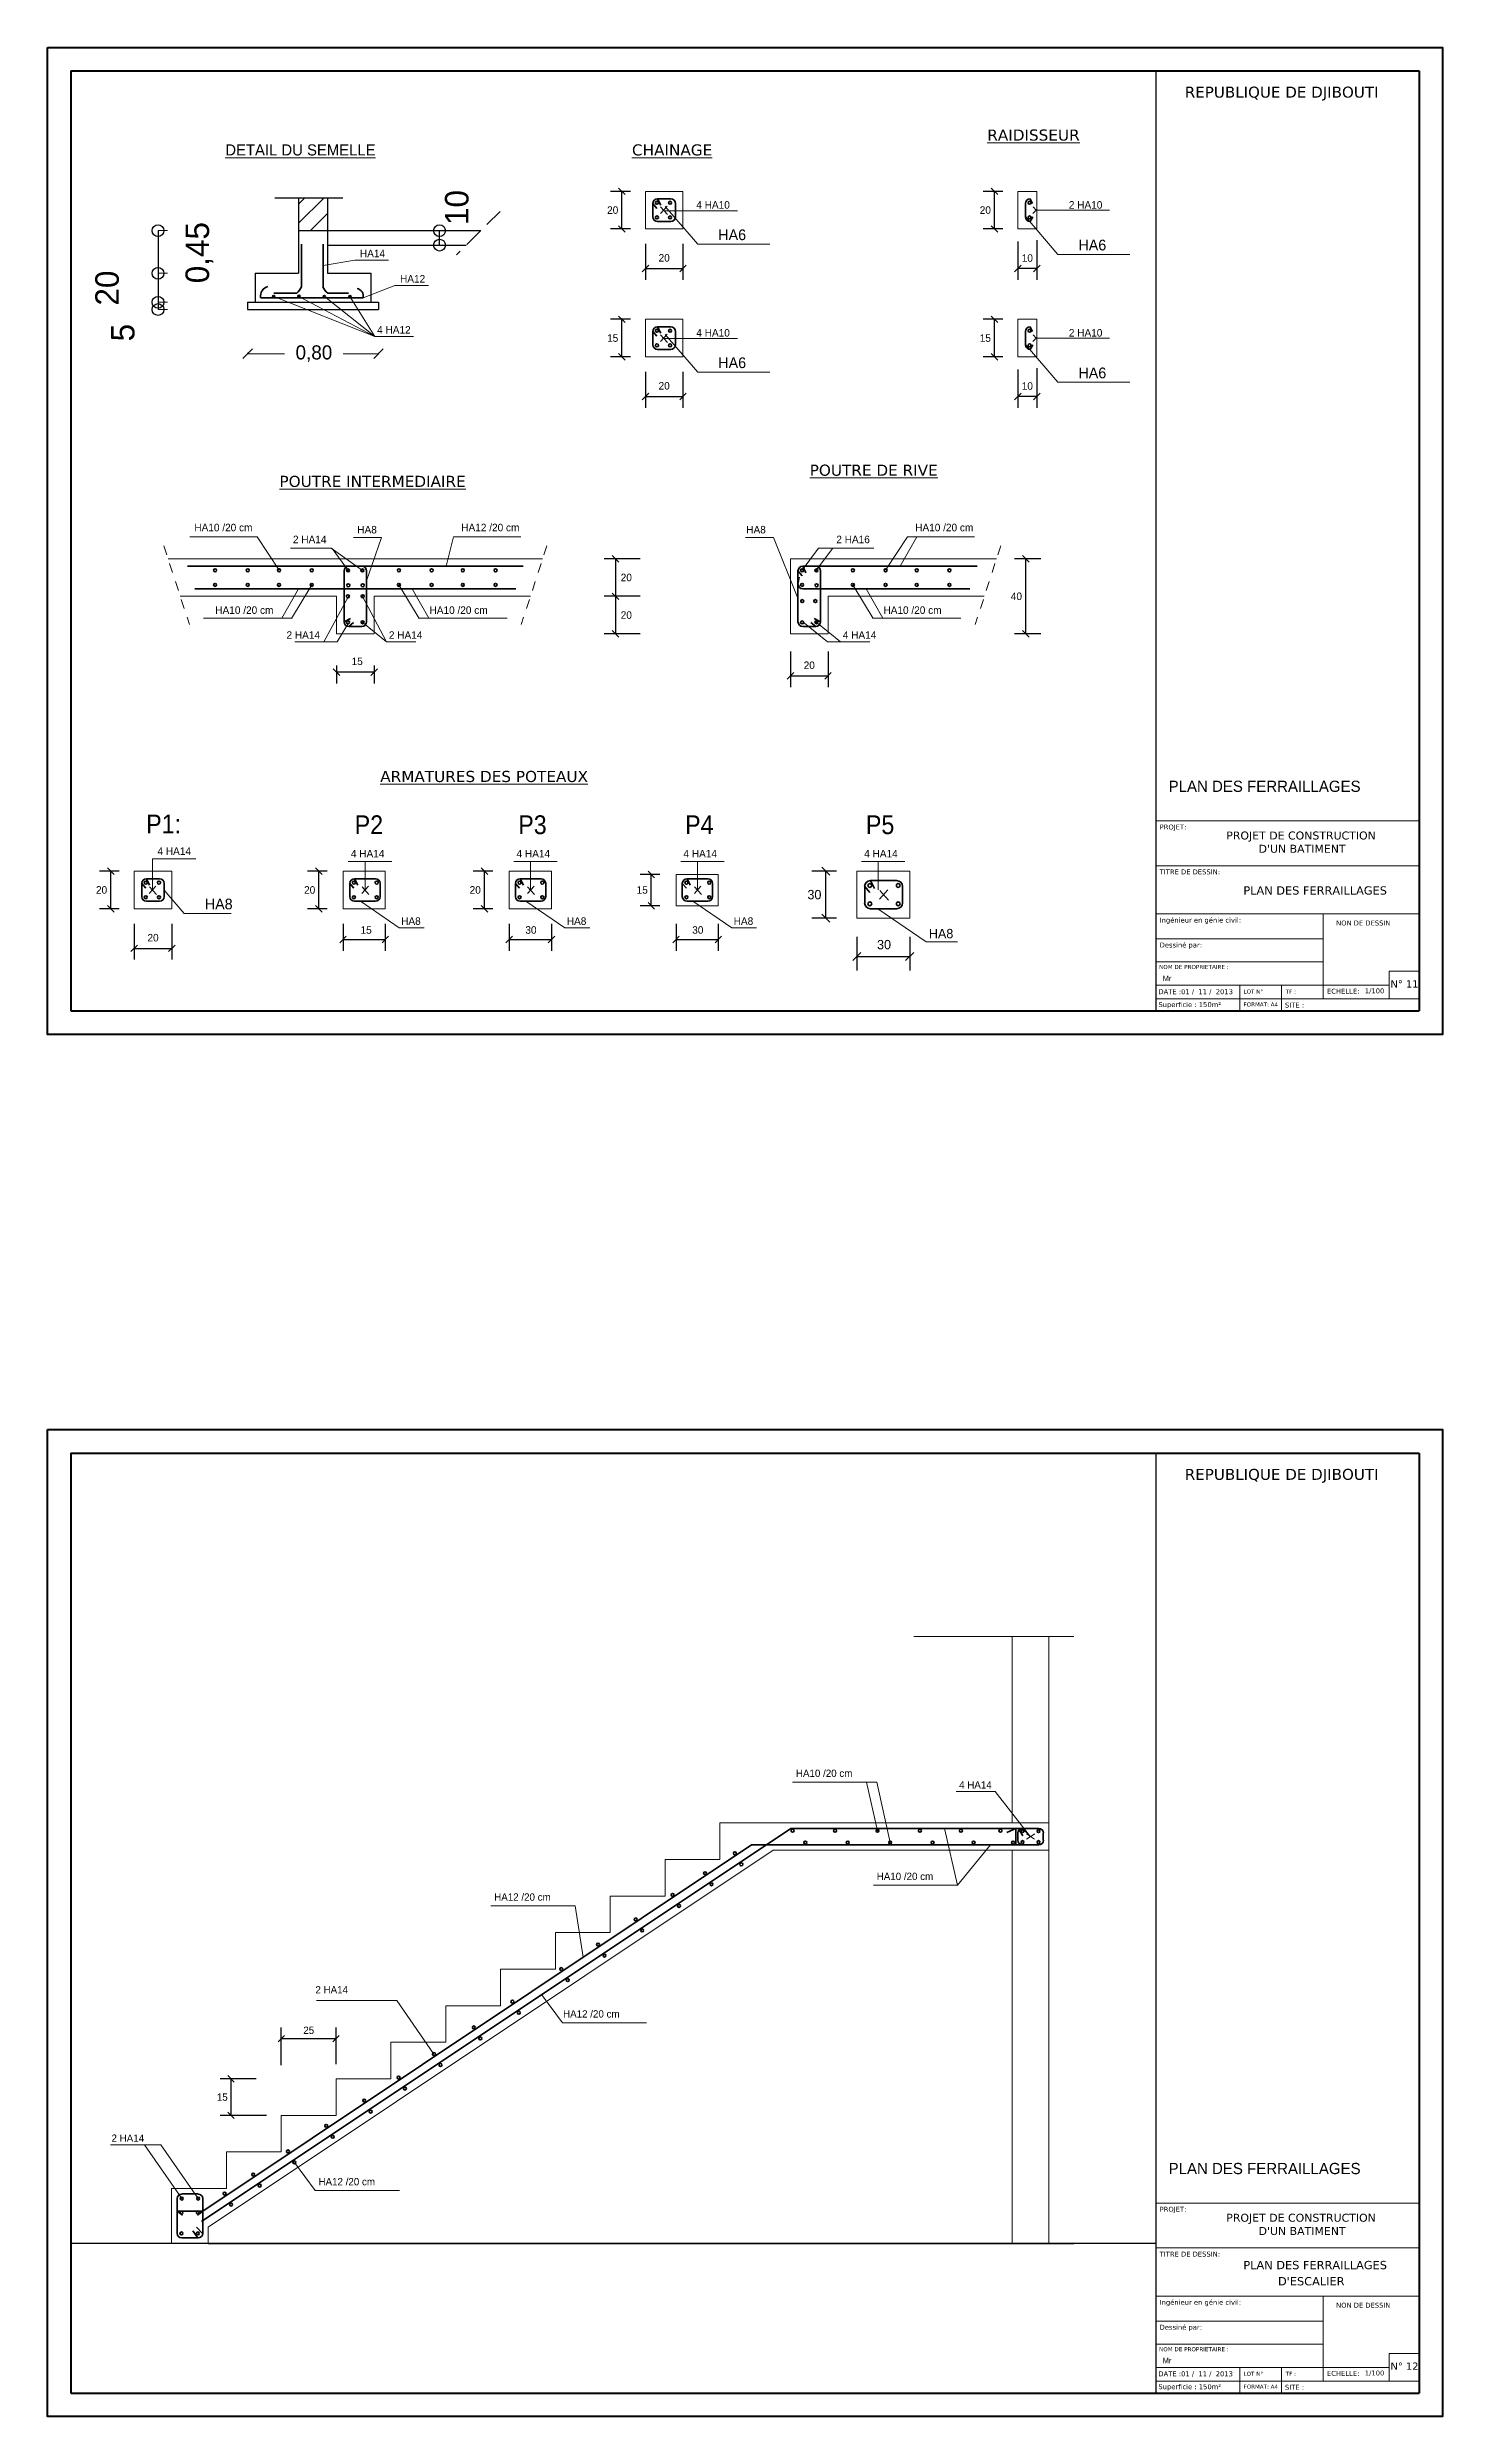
# Model space of a CAD drawing. Extents: x -110 to 3211, y -163 to 893.
# Drawn here: x 2020.62 to 2035.47, y -28.95 to -3.75 of the extents above; entities that cross this region are included whole.
import ezdxf
from ezdxf.enums import TextEntityAlignment as Align

# ---------------------------------------------------------------- set-up
doc = ezdxf.new("R2010")
doc.units = 0
doc.header["$LTSCALE"] = 0.8
doc.header["$MEASUREMENT"] = 0
doc.linetypes.add('DASHED2', pattern=[0.375, 0.25, -0.125])
doc.linetypes.add('HIDDEN', pattern=[0.375, 0.25, -0.125])
doc.layers.get('0').update_dxf_attribs({"color": 5, "linetype": 'CONTINUOUS'})
doc.layers.get('DEFPOINTS').update_dxf_attribs({"linetype": 'CONTINUOUS'})
for name, color, linetype in [('COMBLDG', 7, 'CONTINUOUS'), ('Cotation', 11, 'CONTINUOUS'), ('COTATITION', 5, 'CONTINUOUS')]:
    doc.layers.add(name, color=color, linetype=linetype)
for name, color, linetype, lineweight in [('DET -FER', 7, 'CONTINUOUS', 13), ('DETAIL', 1, 'CONTINUOUS', 35), ('Layer1', 3, 'CONTINUOUS', 15)]:
    doc.layers.add(name, color=color, linetype=linetype, lineweight=lineweight)
doc.styles.add('style1', font='FTLTLT.TTF', dxfattribs={"width": 0.8, "height": 30})
doc.dimstyles.new('ISO-25', dxfattribs={"dimtxt": 0.25, "dimasz": 0.25, "dimexe": 1.25, "dimexo": 0.625, "dimgap": 0.001, "dimtad": 1, "dimzin": 1, "dimtxsty": 'Standard', "dimblk": 'SMALL', "dimcen": 0.25, "dimse1": 1, "dimse2": 1, "dimazin": 0, "dimtfac": 1, "dimtmove": 1, "dimatfit": 3, "dimldrblk": 'SMALL', "dimfxl": 1, "dimarcsym": 0})

msp = doc.modelspace()

# ---------------------------------------------------------------- texts
at = {"layer": 'COMBLDG', "color": 7, "lineweight": 9, "attachment_point": 1}
for s, insert, char_height, width in [('\\pi0.81068;{\\fVerdana|b0|i0|c0|p34;REPUBLIQUE DE DJIBOUTI}', (2031.914, -4.168, -0.311), 0.1169, 3.76087), ('\\pi0.9361;{\\LDETAIL DU SEMELLE}', (2021.577, -4.782, -7.109), 0.11821, 3.80299), ('\\pi1.4721;{\\fVerdana|b0|i0|c0|p34;\\LCHAINAGE}', (2025.369, -4.782, -7.109), 0.11821, 3.80299), ('\\pi1.3874;{\\fVerdana|b0|i0|c0|p34;\\LRAIDISSEUR}', (2029.235, -4.624, -14.93), 0.11821, 3.80299), ('\\pi0.88728;{\\fVerdana|b0|i0|c0|p34;\\LPOUTRE INTERMEDIAIRE}', (2022.202, -8.308, -7.109), 0.11821, 3.80299), ('\\pi1.2145;{\\fVerdana|b0|i0|c0|p34;\\LPOUTRE DE RIVE}', (2027.518, -8.189, -7.109), 0.11821, 3.80299), ('\\pi0.78384;{\\fVerdana|b0|i0|c0|p34;\\LARMATURES DES POTEAUX}', (2023.378, -11.447, -7.109), 0.11821, 3.80299), ('\\pi0.7076;PLAN DES FERRAILLAGES', (2031.845, -11.551), 0.11955, 3.8461), ('{\\fVerdana|b0|i0|c0|p34;\\C55;PROJET:}', (2032.457, -12.018, -0.074), 0.05245, 5.87522), ("\\pi0.7852;{\\fVerdana|b0|i0|c0|p34;PROJET DE CONSTRUCTION \\P\\pi1.1295;D'UN BATIMENT }", (2032.381, -12.092, 0.301), 0.08466, 3.19274), ('{\\fVerdana|b0|i0|c0|p34;\\C55;TITRE DE DESSIN:}', (2032.457, -12.495, -0.074), 0.05245, 5.87522), ('{\\fVerdana|b0|i0|c0|p34;PLAN DES FERRAILLAGES}', (2033.348, -12.675, -0.049), 0.08787, 2.82671), ('{\\fVerdana|b0|i0|c0|p34;\\C55;Ingénieur en génie civil:}', (2032.457, -13.008, -0.074), 0.05245, 5.87522), ('{\\fVerdana|b0|i0|c0|p34;NON DE DESSIN}', (2034.336, -13.039, -0.239), 0.05245, 5.87522), ('{\\fVerdana|b0|i0|c0|p34;\\C55;Dessiné par:}', (2032.457, -13.273, -0.161), 0.05245, 5.87522), ('{\\fVerdana|b0|i0|c0|p34;\\C55;NOM DE PROPRIETAIRE :}', (2032.451, -13.511, -0.047), 0.04386, 4.91309), ('{\\fVerdana|b0|i0|c0|p34;DATE :01 /  11 /  2013}', (2032.444, -13.77, -0.161), 0.05245, 5.87522), ('{\\fArial|b0|i0|c0|p34; \\fColonna MT|b0|i0|c0|p82; \\H1.143x;Mr }', (2032.449, -13.624, -0.088), 0.05245, 5.87522), ('{\\fVerdana|b0|i0|c0|p34;LOT N° }', (2033.35, -13.773, -0.114), 0.04326, 4.84569), ('{\\fVerdana|b0|i0|c0|p34;TF : }', (2033.799, -13.773, -0.133), 0.04326, 4.84569), ('{\\fVerdana|b0|i0|c0|p34;ECHELLE:}', (2034.238, -13.764, -0.334), 0.05245, 5.87522), ('{\\fVerdana|b0|i0|c0|p34;1/100}', (2034.641, -13.761, -0.282), 0.05245, 5.87522), ('{\\fVerdana|b0|i0|c0|p34;N° 11}', (2034.914, -13.675, -0.054), 0.07668, 8.58995), ('{\\fVerdana|b0|i0|c0|p34;Superficie : 150m²}', (2032.444, -13.907, -0.16), 0.05245, 5.87522), ('{\\fVerdana|b0|i0|c0|p34;FORMAT: A4}', (2033.35, -13.91, -0.132), 0.04326, 4.84569), ('{\\fVerdana|b0|i0|c0|p34;SITE : }', (2033.791, -13.912, -0.161), 0.05245, 5.87522), ('\\pi0.81068;{\\fVerdana|b0|i0|c0|p34;REPUBLIQUE DE DJIBOUTI}', (2031.914, -18.872, -0.311), 0.1169, 3.76087), ('\\pi0.7076;PLAN DES FERRAILLAGES', (2031.845, -26.255), 0.11955, 3.8461), ('{\\fVerdana|b0|i0|c0|p34;\\C55;PROJET:}', (2032.457, -26.722, -0.074), 0.05245, 5.87522), ("\\pi0.7852;{\\fVerdana|b0|i0|c0|p34;PROJET DE CONSTRUCTION \\P\\pi1.1295;D'UN BATIMENT }", (2032.381, -26.796, 0.301), 0.08466, 3.19274), ('{\\fVerdana|b0|i0|c0|p34;\\C55;TITRE DE DESSIN:}', (2032.457, -27.199, -0.074), 0.05245, 5.87522), ('{\\fVerdana|b0|i0|c0|p34;PLAN DES FERRAILLAGES}', (2033.348, -27.298, -0.049), 0.08787, 2.82671), ("{\\fVerdana|b0|i0|c0|p34;D'ESCALIER}", (2033.717, -27.47, -0.049), 0.08787, 2.82671), ('{\\fVerdana|b0|i0|c0|p34;\\C55;Ingénieur en génie civil:}', (2032.457, -27.712, -0.074), 0.05245, 5.87522), ('{\\fVerdana|b0|i0|c0|p34;\\C55;Dessiné par:}', (2032.457, -27.977, -0.161), 0.05245, 5.87522), ('{\\fVerdana|b0|i0|c0|p34;NON DE DESSIN}', (2034.336, -27.743, -0.239), 0.05245, 5.87522), ('{\\fVerdana|b0|i0|c0|p34;\\C55;NOM DE PROPRIETAIRE :}', (2032.451, -28.215, -0.047), 0.04386, 4.91309), ('{\\fVerdana|b0|i0|c0|p34;DATE :01 /  11 /  2013}', (2032.444, -28.473, -0.161), 0.05245, 5.87522), ('{\\fArial|b0|i0|c0|p34; \\fColonna MT|b0|i0|c0|p82; \\H1.143x;Mr }', (2032.449, -28.328, -0.088), 0.05245, 5.87522), ('{\\fVerdana|b0|i0|c0|p34;LOT N° }', (2033.35, -28.477, -0.114), 0.04326, 4.84569), ('{\\fVerdana|b0|i0|c0|p34;TF : }', (2033.799, -28.477, -0.133), 0.04326, 4.84569), ('{\\fVerdana|b0|i0|c0|p34;ECHELLE:}', (2034.238, -28.468, -0.334), 0.05245, 5.87522), ('{\\fVerdana|b0|i0|c0|p34;1/100}', (2034.641, -28.464, -0.282), 0.05245, 5.87522), ('{\\fVerdana|b0|i0|c0|p34;N° 12}', (2034.914, -28.379, -0.054), 0.07668, 8.58995), ('{\\fVerdana|b0|i0|c0|p34;Superficie : 150m²}', (2032.444, -28.61, -0.16), 0.05245, 5.87522), ('{\\fVerdana|b0|i0|c0|p34;FORMAT: A4}', (2033.35, -28.614, -0.132), 0.04326, 4.84569), ('{\\fVerdana|b0|i0|c0|p34;SITE : }', (2033.791, -28.616, -0.161), 0.05245, 5.87522)]:
    msp.add_mtext(s, dxfattribs=dict(at, insert=insert, char_height=char_height, width=width))
at = {"layer": 'Cotation', "ltscale": 0.15, "attachment_point": 5}
for s, insert, char_height in [('\\A1;20', (2026.636, -5.482, -7.109), 0.08), ('\\A1;20', (2030.602, -5.482, -7.109), 0.08), ('\\A1;20', (2027.184, -5.99, -7.109), 0.08), ('\\A1;10', (2031.049, -5.992, -7.109), 0.08), ('\\A1;15', (2026.636, -6.843, -7.109), 0.08), ('\\A1;15', (2030.602, -6.843, -7.109), 0.08), ('\\A1;20', (2027.184, -7.351, -7.109), 0.08), ('\\A1;10', (2031.049, -7.353, -7.109), 0.08), ('\\A1;20', (2026.781, -9.39, -7.109), 0.08), ('\\A1;40', (2030.933, -9.59, -7.109), 0.08), ('\\A1;20', (2026.781, -9.79, -7.109), 0.08), ('\\A1;15', (2023.917, -10.282, -7.109), 0.08), ('\\A1;20', (2028.728, -10.324, -7.109), 0.08), ('\\A1;20', (2021.196, -12.714, -7.109), 0.08), ('\\A1;20', (2023.411, -12.714, -7.109), 0.08), ('\\A1;20', (2025.173, -12.714, -7.109), 0.08), ('\\A1;15', (2026.95, -12.714, -7.109), 0.08), ('\\A1;30', (2028.783, -12.764, -7.109), 0.1), ('\\A1;15', (2024.012, -13.14, -7.109), 0.08), ('\\A1;30', (2025.766, -13.14, -7.109), 0.08), ('\\A1;30', (2027.542, -13.14, -7.109), 0.08), ('\\A1;20', (2021.744, -13.222, -7.109), 0.08), ('\\A1;30', (2029.524, -13.296, -7.109), 0.1)]:
    msp.add_mtext(s, dxfattribs=dict(at, insert=insert, char_height=char_height))
at = {"layer": 'Cotation', "lineweight": 20, "ltscale": 0.3, "insert": (2023.456, -7.009, -7.109), "char_height": 0.15, "attachment_point": 5}
msp.add_mtext('0,80', dxfattribs=at)
at = {"layer": 'Cotation', "color": 7, "ltscale": 0.15, "char_height": 0.0778, "attachment_point": 5}
for s, insert in [('\\A1;25', (2023.401, -24.845)), ('\\A1;15', (2022.481, -25.556))]:
    msp.add_mtext(s, dxfattribs=dict(at, insert=insert))
at = {"layer": 'DET -FER', "ltscale": 0.15, "width": 0.924107}
for s, p in [('P1:', (2021.671, -11.912, -7.109)), ('P2', (2023.89, -11.92, -7.109)), ('P3', (2025.631, -11.92, -7.109)), ('P4', (2027.407, -11.92, -7.109)), ('P5', (2029.331, -11.92, -7.109))]:
    msp.add_text(s, height=0.2, dxfattribs=at).set_placement(p, align=Align.TOP_LEFT)
at = {"layer": 'Layer1', "style": 'style1'}
for s, height, p in [('4 HA10', 0.08, (2027.526, -5.466, -7.109)), ('2 HA10', 0.08, (2031.491, -5.466, -7.109)), (' HA6', 0.1137, (2027.718, -5.801, -7.109)), (' HA6', 0.1137, (2031.551, -5.91, -7.109)), (' HA14', 0.08, (2023.916, -5.983, -7.109)), (' HA12', 0.08, (2024.343, -6.253, -7.109)), ('4 HA12', 0.08, (2024.129, -6.795, -7.109)), ('4 HA10', 0.08, (2027.526, -6.827, -7.109)), ('2 HA10', 0.08, (2031.491, -6.827, -7.109)), (' HA6', 0.1137, (2027.718, -7.162, -7.109)), (' HA6', 0.1137, (2031.551, -7.27, -7.109)), (' HA10 /20 cm', 0.08, (2022.154, -8.898, -7.109)), (' HA12 /20 cm', 0.08, (2024.995, -8.898, -7.109)), (' HA10 /20 cm', 0.08, (2029.826, -8.898, -7.109)), ('2 HA14', 0.08, (2023.233, -9.025, -7.109)), (' HA8', 0.08, (2023.888, -8.921, -7.109)), (' HA8', 0.08, (2028.028, -8.921, -7.109)), ('2 HA16', 0.08, (2029.016, -9.025, -7.109)), (' HA10 /20 cm', 0.08, (2022.377, -9.777, -7.109)), (' HA10 /20 cm', 0.08, (2024.657, -9.777, -7.109)), (' HA10 /20 cm', 0.08, (2029.488, -9.777, -7.109)), ('2 HA14', 0.08, (2023.164, -10.042, -7.109)), ('2 HA14', 0.08, (2024.254, -10.042, -7.109)), ('4 HA14', 0.08, (2029.085, -10.042, -7.109)), ('4 HA14', 0.08, (2021.791, -12.341, -7.109)), ('4 HA14', 0.08, (2023.85, -12.367, -7.109)), ('4 HA14', 0.08, (2025.613, -12.367, -7.109)), ('4 HA14', 0.08, (2027.389, -12.367, -7.109)), ('4 HA14', 0.08, (2029.313, -12.367, -7.109)), (' HA8', 0.1137, (2022.253, -12.92, -7.109)), (' HA8', 0.08, (2024.355, -13.085, -7.109)), (' HA8', 0.08, (2026.118, -13.085, -7.109)), (' HA8', 0.08, (2027.894, -13.085, -7.109)), (' HA8', 0.1, (2029.964, -13.228, -7.109))]:
    msp.add_text(s, height=height, dxfattribs=at).set_placement(p)
at = {"layer": 'Layer1', "color": 7, "style": 'style1'}
for s, p in [(' HA10 /20 cm', (2028.557, -22.149)), (' HA10 /20 cm', (2029.417, -23.246)), (' HA12 /20 cm', (2025.346, -23.466)), ('2 HA14', (2023.472, -24.452)), ('HA12 /20 cm', (2026.108, -24.709)), ('2 HA14', (2021.302, -26.031)), (' HA12 /20 cm', (2023.476, -26.494))]:
    msp.add_text(s, height=0.0778, dxfattribs=at).set_placement(p)
at = {"layer": 'Layer1', "color": 7, "ltscale": 0.15, "style": 'style1'}
msp.add_text('4 HA14', height=0.0778, dxfattribs=at).set_placement((2030.323, -22.273))

# ---------------------------------------------------------------- blocks, each defined once
blk = doc.blocks.new('_Small')
at = {"color": 0, "linetype": 'ByBlock', "lineweight": -2}
blk.add_circle((0, 0), 0.25, dxfattribs=at)
blk = doc.blocks.new('*D380')
at = {"layer": 'Cotation', "color": 0, "lineweight": -2, "ltscale": 0.3, "transparency": 16777216}
blk.add_line((2021.797, -6.154), (2021.797, -6.462), dxfattribs=at)
at = {"layer": 'DEFPOINTS', "color": 0, "ltscale": 0.3, "transparency": 16777216}
for p in [(2022.831, -6.154), (2021.797, -6.462), (2022.831, -6.462)]:
    blk.add_point(p, dxfattribs=at)
at = {"layer": 'Cotation', "color": 0, "lineweight": -2, "ltscale": 0.3, "transparency": 16777216, "xscale": 0.250000000000011, "yscale": 0.250000000000011, "zscale": 0.250000000000011}
for p, rotation in [((2021.797, -6.154), 90), ((2021.797, -6.462), 270)]:
    blk.add_blockref('_Small', p, dxfattribs=dict(at, rotation=rotation))
at = {"layer": 'Cotation', "color": 0, "lineweight": 20, "ltscale": 0.3, "transparency": 16777216, "insert": (2021.256, -6.311), "char_height": 0.25, "attachment_point": 5, "rotation": 90}
blk.add_mtext('20', dxfattribs=at)
blk = doc.blocks.new('*D381')
at = {"layer": 'Cotation', "color": 0, "lineweight": -2, "ltscale": 0.3, "transparency": 16777216}
blk.add_line((2021.797, -6.462), (2021.797, -6.539), dxfattribs=at)
at = {"layer": 'DEFPOINTS', "color": 0, "ltscale": 0.3, "transparency": 16777216}
for p in [(2021.797, -6.539), (2022.831, -6.462), (2022.831, -6.539)]:
    blk.add_point(p, dxfattribs=at)
at = {"layer": 'Cotation', "color": 0, "lineweight": -2, "ltscale": 0.3, "transparency": 16777216, "xscale": 0.250000000000011, "yscale": 0.250000000000011, "zscale": 0.250000000000011}
for p, rotation in [((2021.797, -6.462), 90), ((2021.797, -6.539), 270)]:
    blk.add_blockref('_Small', p, dxfattribs=dict(at, rotation=rotation))
at = {"layer": 'Cotation', "color": 0, "lineweight": 20, "ltscale": 0.3, "transparency": 16777216, "insert": (2021.423, -6.785), "char_height": 0.25, "attachment_point": 5, "rotation": 90}
blk.add_mtext('5', dxfattribs=at)
blk = doc.blocks.new('*D382')
at = {"layer": 'Cotation', "color": 0, "lineweight": -2, "ltscale": 0.3, "transparency": 16777216}
blk.add_line((2024.793, -5.854), (2024.793, -5.7), dxfattribs=at)
at = {"layer": 'DEFPOINTS', "color": 0, "ltscale": 0.3, "transparency": 16777216}
for p in [(2024.793, -5.7), (2024.991, -5.7), (2024.991, -5.854)]:
    blk.add_point(p, dxfattribs=at)
at = {"layer": 'Cotation', "color": 0, "lineweight": -2, "ltscale": 0.3, "transparency": 16777216, "xscale": 0.250000000000011, "yscale": 0.250000000000011, "zscale": 0.250000000000011}
for p, rotation in [((2024.793, -5.7), 90), ((2024.793, -5.854), 270)]:
    blk.add_blockref('_Small', p, dxfattribs=dict(at, rotation=rotation))
at = {"layer": 'Cotation', "color": 0, "lineweight": 20, "ltscale": 0.3, "transparency": 16777216, "insert": (2024.978, -5.454), "char_height": 0.25, "attachment_point": 5, "rotation": 90}
blk.add_mtext('10', dxfattribs=at)
blk = doc.blocks.new('_OBLIQUE')
at = {"color": 0, "linetype": 'ByBlock'}
blk.add_line((-0.5, -0.5), (0.5, 0.5), dxfattribs=at)
blk = doc.blocks.new('*D383')
at = {"layer": 'Cotation', "color": 0, "lineweight": -2, "ltscale": 0.3, "transparency": 16777216}
blk.add_line((2021.797, -5.7), (2021.797, -6.154), dxfattribs=at)
at = {"layer": 'DEFPOINTS', "color": 0, "ltscale": 0.3, "transparency": 16777216}
for p in [(2023.293, -5.7), (2021.797, -6.154), (2023.293, -6.154)]:
    blk.add_point(p, dxfattribs=at)
at = {"layer": 'Cotation', "color": 0, "lineweight": -2, "ltscale": 0.3, "transparency": 16777216, "xscale": 0.250000000000011, "yscale": 0.250000000000011, "zscale": 0.250000000000011}
for p, rotation in [((2021.797, -5.7), 90), ((2021.797, -6.154), 270)]:
    blk.add_blockref('_Small', p, dxfattribs=dict(at, rotation=rotation))
at = {"layer": 'Cotation', "color": 0, "lineweight": 20, "ltscale": 0.3, "transparency": 16777216, "insert": (2022.238, -5.934), "char_height": 0.25, "attachment_point": 5, "rotation": 90}
blk.add_mtext('0,45', dxfattribs=at)

# ---------------------------------------------------------------- dimensions: what is measured, and where the dimension line sits
at = {"layer": 'Cotation', "lineweight": 20, "ltscale": 0.3}
for base, p1, p2, text, picture, middle in [((2024.793, -5.7, -7.109), (2024.991, -5.854, -7.109), (2024.991, -5.7, -7.109), '10', '*D382', (2025.104, -5.454, -7.109)), ((2021.797, -6.539, -7.109), (2022.831, -6.462, -7.109), (2022.831, -6.539, -7.109), '5', '*D381', (2021.549, -6.785, -7.109))]:
    dim = msp.add_linear_dim(base=base, p1=p1, p2=p2, angle=90, text=text, dimstyle='ISO-25', dxfattribs=at)
    dim.commit()
    dim.dimension.update_dxf_attribs({"geometry": picture, "text_midpoint": middle, "dimtype": 160})
dim = msp.add_linear_dim(base=(2021.797, -6.154, -7.109), p1=(2023.293, -5.7, -7.109), p2=(2023.293, -6.154, -7.109), angle=90, dimstyle='ISO-25', override={"dimtmove": 2}, dxfattribs=at)
dim.commit()
dim.dimension.update_dxf_attribs({"geometry": '*D383', "text_midpoint": (2022.238, -5.934, -7.109), "dimtype": 160})
dim = msp.add_linear_dim(base=(2021.797, -6.462, -7.109), p1=(2022.831, -6.154, -7.109), p2=(2022.831, -6.462, -7.109), angle=90, text='20', dimstyle='ISO-25', override={"dimtmove": 2}, dxfattribs=at)
dim.commit()
dim.dimension.update_dxf_attribs({"geometry": '*D380', "text_midpoint": (2021.256, -6.311, -7.109), "dimtype": 160})

# ---------------------------------------------------------------- linework, layer by layer
at = {"color": 5, "lineweight": 40}
for p, q in [((2020.869, -4), (2035.219, -4)), ((2020.869, -4), (2020.869, -14)), ((2035.219, -4), (2035.219, -14)), ((2020.869, -14), (2035.219, -14)), ((2020.869, -18.704), (2035.219, -18.704)), ((2020.869, -18.704), (2020.869, -28.704)), ((2035.219, -18.704), (2035.219, -28.704)), ((2020.869, -28.704), (2035.219, -28.704))]:
    msp.add_line(p, q, dxfattribs=at)
at = {"color": 5, "lineweight": 100}
for points in [[(2020.619, -3.75), (2035.469, -3.75), (2035.469, -14.25), (2020.619, -14.25)], [(2020.619, -18.454), (2035.469, -18.454), (2035.469, -28.954), (2020.619, -28.954)]]:
    msp.add_lwpolyline(points, close=True, dxfattribs=at)
at = {"layer": 'COMBLDG', "color": 7, "lineweight": 30}
for p, q in [((2032.42, -14), (2032.42, -4)), ((2032.42, -28.704), (2032.42, -18.704))]:
    msp.add_line(p, q, dxfattribs=at)
at = {"layer": 'COMBLDG', "color": 7, "lineweight": 9}
for p, q in [((2032.42, -11.98, 0.088), (2035.219, -11.98, -0.282)), ((2032.42, -12.456, 0.088), (2035.219, -12.456, -0.282)), ((2032.42, -12.969, 0.088), (2035.219, -12.969, -0.282)), ((2034.198, -12.969, -0.147), (2034.198, -13.873, -0.266)), ((2032.42, -13.235, 0), (2034.198, -13.235, -0.235)), ((2032.42, -13.478, 0.088), (2034.198, -13.478, -0.147)), ((2034.9, -13.579, -0.533), (2035.219, -13.579, -0.565)), ((2034.9, -13.579, 0), (2034.9, -13.873, 0)), ((2032.42, -13.726), (2034.9, -13.726, -0.25)), ((2033.309, -13.726, 0.019), (2033.309, -14, -0.017)), ((2033.753, -14, 0), (2033.753, -13.726, 0)), ((2032.42, -13.873, 0), (2035.219, -13.873)), ((2032.42, -26.683, 0.088), (2035.219, -26.683, -0.282)), ((2032.42, -27.16, 0.088), (2035.219, -27.16, -0.282)), ((2032.42, -27.673, 0.088), (2035.219, -27.673, -0.282)), ((2034.198, -27.673, -0.147), (2034.198, -28.577, -0.266)), ((2032.42, -27.938, 0), (2034.198, -27.938, -0.235)), ((2032.42, -28.182, 0.088), (2034.198, -28.182, -0.147)), ((2032.42, -28.43), (2034.9, -28.43, -0.25)), ((2033.309, -28.43, 0.019), (2033.309, -28.704, -0.017)), ((2033.753, -28.704, 0), (2033.753, -28.43, 0)), ((2034.9, -28.282, -0.533), (2035.219, -28.282, -0.565)), ((2034.9, -28.282, 0), (2034.9, -28.577, 0)), ((2032.42, -28.577, 0), (2035.219, -28.577))]:
    msp.add_line(p, q, dxfattribs=at)
at = {"layer": 'Cotation', "ltscale": 0.15}
for p, q in [((2026.824, -5.282, -7.109), (2026.613, -5.282, -7.109)), ((2026.733, -5.682, -7.109), (2026.733, -5.282, -7.109)), ((2030.789, -5.282, -7.109), (2030.579, -5.282, -7.109)), ((2030.699, -5.682, -7.109), (2030.699, -5.282, -7.109)), ((2026.824, -5.682, -7.109), (2026.613, -5.682, -7.109)), ((2030.789, -5.682, -7.109), (2030.579, -5.682, -7.109)), ((2026.984, -5.842, -7.109), (2026.984, -6.223, -7.109)), ((2027.384, -5.842, -7.109), (2027.384, -6.223, -7.109)), ((2030.949, -5.815, -7.109), (2030.949, -6.223, -7.109)), ((2031.149, -5.802, -7.109), (2031.149, -6.223, -7.109)), ((2026.984, -6.103, -7.109), (2027.384, -6.103, -7.109)), ((2031.149, -6.103, -7.109), (2030.949, -6.103, -7.109)), ((2026.824, -6.643, -7.109), (2026.613, -6.643, -7.109)), ((2026.733, -7.043, -7.109), (2026.733, -6.643, -7.109)), ((2030.789, -6.643, -7.109), (2030.579, -6.643, -7.109)), ((2030.699, -7.043, -7.109), (2030.699, -6.643, -7.109)), ((2026.824, -7.043, -7.109), (2026.613, -7.043, -7.109)), ((2030.789, -7.043, -7.109), (2030.579, -7.043, -7.109)), ((2026.984, -7.203, -7.109), (2026.984, -7.584, -7.109)), ((2027.384, -7.203, -7.109), (2027.384, -7.584, -7.109)), ((2030.949, -7.176, -7.109), (2030.949, -7.584, -7.109)), ((2031.149, -7.163, -7.109), (2031.149, -7.584, -7.109)), ((2026.984, -7.464, -7.109), (2027.384, -7.464, -7.109)), ((2031.149, -7.464, -7.109), (2030.949, -7.464, -7.109)), ((2026.929, -9.19, -7.109), (2026.547, -9.19, -7.109)), ((2026.667, -9.19, -7.109), (2026.667, -9.59, -7.109)), ((2031.191, -9.19, -7.109), (2030.912, -9.19, -7.109)), ((2031.032, -9.99, -7.109), (2031.032, -9.19, -7.109)), ((2026.929, -9.59, -7.109), (2026.547, -9.59, -7.109)), ((2026.929, -9.59, -7.109), (2026.547, -9.59, -7.109)), ((2026.667, -9.59, -7.109), (2026.667, -9.99, -7.109)), ((2026.929, -9.99, -7.109), (2026.547, -9.99, -7.109)), ((2031.191, -9.99, -7.109), (2030.912, -9.99, -7.109)), ((2023.697, -10.325, -7.109), (2023.697, -10.516, -7.109)), ((2024.097, -10.325, -7.109), (2024.097, -10.516, -7.109)), ((2028.528, -10.176, -7.109), (2028.528, -10.557, -7.109)), ((2028.928, -10.176, -7.109), (2028.928, -10.557, -7.109)), ((2024.097, -10.396, -7.109), (2023.697, -10.396, -7.109)), ((2028.528, -10.437, -7.109), (2028.928, -10.437, -7.109)), ((2021.384, -12.514, -7.109), (2021.174, -12.514, -7.109)), ((2021.294, -12.914, -7.109), (2021.294, -12.514, -7.109)), ((2023.598, -12.514, -7.109), (2023.388, -12.514, -7.109)), ((2023.508, -12.914, -7.109), (2023.508, -12.514, -7.109)), ((2025.361, -12.514, -7.109), (2025.151, -12.514, -7.109)), ((2025.271, -12.914, -7.109), (2025.271, -12.514, -7.109)), ((2027.137, -12.548, -7.109), (2026.927, -12.548, -7.109)), ((2027.047, -12.882, -7.109), (2027.047, -12.548, -7.109)), ((2029.018, -12.514, -7.109), (2028.755, -12.514, -7.109)), ((2028.905, -13.014, -7.109), (2028.905, -12.514, -7.109)), ((2021.384, -12.914, -7.109), (2021.174, -12.914, -7.109)), ((2021.544, -13.074, -7.109), (2021.544, -13.455, -7.109)), ((2021.944, -13.074, -7.109), (2021.944, -13.455, -7.109)), ((2023.598, -12.914, -7.109), (2023.388, -12.914, -7.109)), ((2023.766, -13.074, -7.109), (2023.766, -13.36, -7.109)), ((2024.216, -13.074, -7.109), (2024.216, -13.36, -7.109)), ((2025.361, -12.914, -7.109), (2025.151, -12.914, -7.109)), ((2025.534, -13.074, -7.109), (2025.534, -13.36, -7.109)), ((2025.984, -13.074, -7.109), (2025.984, -13.36, -7.109)), ((2027.137, -12.882, -7.109), (2026.927, -12.882, -7.109)), ((2027.31, -13.074, -7.109), (2027.31, -13.36, -7.109)), ((2027.76, -13.074, -7.109), (2027.76, -13.36, -7.109)), ((2029.018, -13.014, -7.109), (2028.755, -13.014, -7.109)), ((2021.544, -13.335, -7.109), (2021.944, -13.335, -7.109)), ((2023.766, -13.24, -7.109), (2024.216, -13.24, -7.109)), ((2025.534, -13.24, -7.109), (2025.984, -13.24, -7.109)), ((2027.31, -13.24, -7.109), (2027.76, -13.24, -7.109)), ((2029.234, -13.214, -7.109), (2029.234, -13.571, -7.109)), ((2029.797, -13.214, -7.109), (2029.797, -13.571, -7.109)), ((2029.234, -13.421, -7.109), (2029.797, -13.421, -7.109))]:
    msp.add_line(p, q, dxfattribs=at)
at = {"layer": 'Cotation', "linetype": 'DASHED2', "lineweight": 20, "ltscale": 0.3}
for p, q in [((2021.797, -5.7, -7.109), (2021.95, -5.7, -7.109)), ((2021.797, -6.154, -7.109), (2021.95, -6.154, -7.109)), ((2021.797, -6.462, -7.109), (2021.95, -6.462, -7.109)), ((2021.797, -6.539, -7.109), (2021.95, -6.539, -7.109))]:
    msp.add_line(p, q, dxfattribs=at)
at = {"layer": 'Cotation', "lineweight": 20, "ltscale": 0.3}
for p, q in [((2022.751, -6.999, -7.109), (2022.751, -7.009, -7.109)), ((2022.751, -7.009, -7.109), (2023.142, -7.009, -7.109)), ((2024.143, -7.009, -7.109), (2023.769, -7.009, -7.109)), ((2024.143, -6.999, -7.109), (2024.143, -7.009, -7.109))]:
    msp.add_line(p, q, dxfattribs=at)
at = {"layer": 'Cotation', "color": 7, "ltscale": 0.15}
for p, q in [((2023.109, -25.215), (2023.109, -24.816)), ((2023.109, -24.933), (2023.692, -24.933)), ((2023.692, -25.206), (2023.692, -24.816)), ((2022.842, -25.361), (2022.459, -25.361)), ((2022.575, -25.75), (2022.575, -25.361)), ((2022.953, -25.75), (2022.459, -25.75))]:
    msp.add_line(p, q, dxfattribs=at)
at = {"layer": 'COTATITION', "color": 7, "lineweight": 25}
for p, q in [((2023.039, -5.35, -7.109), (2023.764, -5.35, -7.109)), ((2023.293, -5.35, -7.109), (2023.293, -6.154, -7.109)), ((2023.293, -5.622, -7.109), (2023.565, -5.35, -7.109)), ((2023.293, -5.417, -7.109), (2023.36, -5.35, -7.109)), ((2023.419, -5.7, -7.109), (2023.601, -5.518, -7.109)), ((2023.601, -5.35, -7.109), (2023.601, -6.154, -7.109)), ((2023.293, -5.7, -7.109), (2025.232, -5.7, -7.109)), ((2023.601, -5.854, -7.109), (2025.077, -5.854, -7.109)), ((2022.831, -6.154, -7.109), (2023.293, -6.154, -7.109)), ((2022.831, -6.154, -7.109), (2022.831, -6.462, -7.109)), ((2023.601, -6.154, -7.109), (2024.063, -6.154, -7.109)), ((2024.063, -6.154, -7.109), (2024.063, -6.462, -7.109)), ((2022.751, -6.462, -7.109), (2022.751, -6.539, -7.109)), ((2022.751, -6.462, -7.109), (2024.143, -6.462, -7.109)), ((2022.751, -6.539, -7.109), (2024.143, -6.539, -7.109)), ((2024.143, -6.462, -7.109), (2024.143, -6.539, -7.109))]:
    msp.add_line(p, q, dxfattribs=at)
at = {"layer": 'COTATITION', "color": 7, "linetype": 'DASHED2', "lineweight": 25}
msp.add_line((2025.44, -5.495, -7.109), (2024.972, -5.957, -7.109), dxfattribs=at)
at = {"layer": 'COTATITION', "color": 7, "lineweight": 25, "elevation": -7.109}
msp.add_lwpolyline([(2022.831, -6.154), (2023.293, -6.154)], dxfattribs=at)
at = {"layer": 'DET -FER', "ltscale": 0.15}
for p, q in [((2027.384, -5.282, -7.109), (2026.984, -5.282, -7.109)), ((2026.984, -5.282, -7.109), (2026.984, -5.682, -7.109)), ((2027.384, -5.282, -7.109), (2026.984, -5.282, -7.109)), ((2026.984, -5.282, -7.109), (2026.984, -5.682, -7.109)), ((2027.384, -5.282, -7.109), (2027.384, -5.682, -7.109)), ((2027.384, -5.282, -7.109), (2027.384, -5.682, -7.109)), ((2031.149, -5.282, -7.109), (2030.949, -5.282, -7.109)), ((2030.949, -5.282, -7.109), (2030.949, -5.682, -7.109)), ((2031.149, -5.282, -7.109), (2030.949, -5.282, -7.109)), ((2030.949, -5.282, -7.109), (2030.949, -5.682, -7.109)), ((2031.149, -5.282, -7.109), (2031.149, -5.682, -7.109)), ((2027.384, -5.682, -7.109), (2026.984, -5.682, -7.109)), ((2027.384, -5.682, -7.109), (2026.984, -5.682, -7.109)), ((2031.149, -5.682, -7.109), (2030.949, -5.682, -7.109)), ((2031.149, -5.682, -7.109), (2030.949, -5.682, -7.109)), ((2027.384, -6.643, -7.109), (2026.984, -6.643, -7.109)), ((2026.984, -6.643, -7.109), (2026.984, -7.043, -7.109)), ((2027.384, -6.643, -7.109), (2026.984, -6.643, -7.109)), ((2026.984, -6.643, -7.109), (2026.984, -7.043, -7.109)), ((2027.384, -6.643, -7.109), (2027.384, -7.043, -7.109)), ((2027.384, -6.643, -7.109), (2027.384, -7.043, -7.109)), ((2031.149, -6.643, -7.109), (2030.949, -6.643, -7.109)), ((2030.949, -6.643, -7.109), (2030.949, -7.043, -7.109)), ((2031.149, -6.643, -7.109), (2030.949, -6.643, -7.109)), ((2030.949, -6.643, -7.109), (2030.949, -7.043, -7.109)), ((2031.149, -6.643, -7.109), (2031.149, -7.043, -7.109)), ((2027.384, -7.043, -7.109), (2026.984, -7.043, -7.109)), ((2027.384, -7.043, -7.109), (2026.984, -7.043, -7.109)), ((2031.149, -7.043, -7.109), (2030.949, -7.043, -7.109)), ((2031.149, -7.043, -7.109), (2030.949, -7.043, -7.109)), ((2021.904, -9.19, -7.109), (2024.097, -9.19, -7.109)), ((2025.89, -9.19, -7.109), (2024.097, -9.19, -7.109)), ((2030.721, -9.19, -7.109), (2028.528, -9.19, -7.109)), ((2028.528, -9.19, -7.109), (2028.528, -9.99, -7.109)), ((2022.033, -9.59, -7.109), (2023.697, -9.59, -7.109)), ((2023.697, -9.59, -7.109), (2023.697, -9.99, -7.109)), ((2024.097, -9.59, -7.109), (2024.097, -9.99, -7.109)), ((2025.76, -9.59, -7.109), (2024.097, -9.59, -7.109)), ((2028.928, -9.59, -7.109), (2028.928, -9.99, -7.109)), ((2030.591, -9.59, -7.109), (2028.928, -9.59, -7.109)), ((2023.697, -9.99, -7.109), (2024.097, -9.99, -7.109)), ((2028.928, -9.99, -7.109), (2028.528, -9.99, -7.109)), ((2021.944, -12.514, -7.109), (2021.544, -12.514, -7.109)), ((2021.544, -12.514, -7.109), (2021.544, -12.914, -7.109)), ((2021.944, -12.514, -7.109), (2021.544, -12.514, -7.109)), ((2021.544, -12.514, -7.109), (2021.544, -12.914, -7.109)), ((2021.944, -12.514, -7.109), (2021.944, -12.914, -7.109)), ((2021.944, -12.514, -7.109), (2021.944, -12.914, -7.109)), ((2024.216, -12.514, -7.109), (2023.766, -12.514, -7.109)), ((2023.766, -12.514, -7.109), (2023.766, -12.914, -7.109)), ((2024.216, -12.514, -7.109), (2024.216, -12.914, -7.109)), ((2025.984, -12.514, -7.109), (2025.534, -12.514, -7.109)), ((2025.534, -12.514, -7.109), (2025.534, -12.914, -7.109)), ((2025.984, -12.514, -7.109), (2025.984, -12.914, -7.109)), ((2027.76, -12.548, -7.109), (2027.31, -12.548, -7.109)), ((2027.31, -12.548, -7.109), (2027.31, -12.882, -7.109)), ((2027.76, -12.548, -7.109), (2027.76, -12.882, -7.109)), ((2029.797, -12.514, -7.109), (2029.234, -12.514, -7.109)), ((2029.234, -12.514, -7.109), (2029.234, -13.014, -7.109)), ((2029.797, -12.514, -7.109), (2029.797, -13.014, -7.109)), ((2021.944, -12.914, -7.109), (2021.544, -12.914, -7.109)), ((2021.944, -12.914, -7.109), (2021.544, -12.914, -7.109)), ((2024.216, -12.914, -7.109), (2023.766, -12.914, -7.109)), ((2025.984, -12.914, -7.109), (2025.534, -12.914, -7.109)), ((2027.76, -12.882, -7.109), (2027.31, -12.882, -7.109)), ((2029.797, -13.014, -7.109), (2029.234, -13.014, -7.109))]:
    msp.add_line(p, q, dxfattribs=at)
at = {"layer": 'DET -FER', "color": 7, "ltscale": 0.15}
for p, q in [((2029.842, -20.654), (2031.544, -20.654)), ((2030.889, -22.638), (2030.889, -20.654)), ((2031.277, -27.112), (2031.277, -20.654)), ((2027.777, -23.027), (2027.777, -22.638)), ((2027.777, -22.638), (2031.277, -22.638)), ((2022.331, -26.938), (2028.343, -22.93)), ((2028.343, -22.93), (2031.277, -22.93)), ((2030.889, -23.027), (2030.889, -22.93)), ((2030.889, -22.93), (2030.889, -27.112)), ((2027.193, -23.416), (2027.193, -23.027)), ((2027.193, -23.027), (2027.777, -23.027)), ((2026.61, -23.805), (2026.61, -23.416)), ((2026.61, -23.416), (2027.193, -23.416)), ((2026.026, -24.194), (2026.026, -23.805)), ((2026.026, -23.805), (2026.61, -23.805)), ((2025.443, -24.583), (2025.443, -24.194)), ((2025.443, -24.194), (2026.026, -24.194)), ((2024.859, -24.972), (2024.859, -24.583)), ((2024.859, -24.583), (2025.443, -24.583)), ((2024.276, -25.361), (2024.276, -24.972)), ((2024.276, -24.972), (2024.859, -24.972)), ((2023.692, -25.75), (2023.692, -25.361)), ((2023.692, -25.361), (2024.276, -25.361)), ((2023.109, -26.139), (2023.109, -25.75)), ((2023.109, -25.75), (2023.692, -25.75)), ((2022.526, -26.528), (2022.526, -26.139)), ((2022.526, -26.139), (2023.109, -26.139)), ((2021.942, -27.112), (2021.942, -26.528)), ((2021.942, -26.528), (2022.526, -26.528)), ((2022.331, -27.112), (2022.331, -26.938)), ((2021.939, -27.112), (2022.328, -27.112)), ((2021.942, -27.112), (2022.331, -27.112))]:
    msp.add_line(p, q, dxfattribs=at)
at = {"layer": 'DET -FER', "color": 3, "lineweight": 30, "ltscale": 0.15}
for p, q in [((2032.42, -27.112), (2020.869, -27.112)), ((2022.331, -27.112), (2031.544, -27.112, 0))]:
    msp.add_line(p, q, dxfattribs=at)
at = {"layer": 'DETAIL', "ltscale": 0.15}
for p, q in [((2027.064, -5.552, -7.109), (2027.064, -5.412, -7.109)), ((2027.064, -5.412, -7.109), (2027.107, -5.464, -7.109)), ((2027.114, -5.362, -7.109), (2027.254, -5.362, -7.109)), ((2027.114, -5.362, -7.109), (2027.254, -5.362, -7.109)), ((2027.114, -5.362, -7.109), (2027.147, -5.43, -7.109)), ((2027.304, -5.412, -7.109), (2027.304, -5.552, -7.109)), ((2031.029, -5.552, -7.109), (2031.029, -5.412, -7.109)), ((2031.079, -5.362, -7.109), (2031.104, -5.412, -7.109)), ((2027.254, -5.602, -7.109), (2027.114, -5.602, -7.109)), ((2031.079, -5.602, -7.109), (2031.109, -5.554, -7.109)), ((2023.324, -5.843, -7.109), (2023.324, -6.297, -7.109)), ((2023.553, -5.843, -7.109), (2023.553, -6.297, -7.109)), ((2022.89, -6.414, -7.109), (2023.979, -6.414, -7.109)), ((2023.274, -6.365, -7.109), (2023.031, -6.365, -7.109)), ((2023.603, -6.365, -7.109), (2023.823, -6.365, -7.109)), ((2027.064, -6.913, -7.109), (2027.064, -6.773, -7.109)), ((2027.064, -6.773, -7.109), (2027.107, -6.824, -7.109)), ((2027.114, -6.723, -7.109), (2027.254, -6.723, -7.109)), ((2027.114, -6.723, -7.109), (2027.254, -6.723, -7.109)), ((2027.114, -6.723, -7.109), (2027.147, -6.791, -7.109)), ((2027.304, -6.773, -7.109), (2027.304, -6.913, -7.109)), ((2031.029, -6.913, -7.109), (2031.029, -6.773, -7.109)), ((2031.079, -6.723, -7.109), (2031.104, -6.773, -7.109)), ((2027.254, -6.963, -7.109), (2027.114, -6.963, -7.109)), ((2031.079, -6.963, -7.109), (2031.109, -6.915, -7.109)), ((2023.967, -9.27, -7.109), (2022.11, -9.27, -7.109)), ((2023.777, -9.32, -7.109), (2023.777, -9.86, -7.109)), ((2023.967, -9.27, -7.109), (2023.827, -9.27, -7.109)), ((2024.367, -9.27, -7.109), (2023.827, -9.27, -7.109)), ((2023.967, -9.27, -7.109), (2025.683, -9.27, -7.109)), ((2023.967, -9.27, -7.109), (2023.967, -9.27, -7.109)), ((2023.967, -9.27, -7.109), (2023.967, -9.27, -7.109)), ((2024.017, -9.32, -7.109), (2024.017, -9.86, -7.109)), ((2028.608, -9.46, -7.109), (2028.608, -9.32, -7.109)), ((2028.608, -9.32, -7.109), (2028.651, -9.372, -7.109)), ((2028.608, -9.86, -7.109), (2028.608, -9.32, -7.109)), ((2028.658, -9.27, -7.109), (2030.514, -9.27, -7.109)), ((2028.658, -9.27, -7.109), (2028.798, -9.27, -7.109)), ((2028.658, -9.27, -7.109), (2028.692, -9.339, -7.109)), ((2028.658, -9.27, -7.109), (2028.798, -9.27, -7.109)), ((2028.848, -9.32, -7.109), (2028.848, -9.86, -7.109)), ((2022.188, -9.51, -7.109), (2024.417, -9.51, -7.109)), ((2025.605, -9.51, -7.109), (2024.017, -9.51, -7.109)), ((2028.608, -9.46, -7.109), (2028.619, -9.385, -7.109)), ((2030.436, -9.51, -7.109), (2028.658, -9.51, -7.109)), ((2023.777, -9.72, -7.109), (2023.777, -9.86, -7.109)), ((2023.777, -9.86, -7.109), (2023.845, -9.826, -7.109)), ((2024.017, -9.72, -7.109), (2024.017, -9.86, -7.109)), ((2028.608, -9.86, -7.109), (2028.608, -9.72, -7.109)), ((2028.608, -9.86, -7.109), (2028.608, -9.72, -7.109)), ((2028.848, -9.86, -7.109), (2028.779, -9.826, -7.109)), ((2028.848, -9.72, -7.109), (2028.848, -9.86, -7.109)), ((2023.827, -9.91, -7.109), (2023.878, -9.867, -7.109)), ((2023.967, -9.91, -7.109), (2023.827, -9.91, -7.109)), ((2023.827, -9.91, -7.109), (2023.967, -9.91, -7.109)), ((2028.798, -9.91, -7.109), (2028.658, -9.91, -7.109)), ((2028.798, -9.91, -7.109), (2028.658, -9.91, -7.109)), ((2028.798, -9.91, -7.109), (2028.746, -9.867, -7.109)), ((2021.674, -12.594, -7.109), (2021.814, -12.594, -7.109)), ((2021.674, -12.594, -7.109), (2021.814, -12.594, -7.109)), ((2021.674, -12.594, -7.109), (2021.707, -12.662, -7.109)), ((2023.888, -12.594, -7.109), (2024.11, -12.594, -7.109)), ((2023.888, -12.594, -7.109), (2024.028, -12.594, -7.109)), ((2023.888, -12.594, -7.109), (2023.922, -12.662, -7.109)), ((2025.651, -12.594, -7.109), (2025.873, -12.594, -7.109)), ((2025.651, -12.594, -7.109), (2025.791, -12.594, -7.109)), ((2025.651, -12.594, -7.109), (2025.685, -12.662, -7.109)), ((2027.427, -12.594, -7.109), (2027.649, -12.594, -7.109)), ((2027.427, -12.594, -7.109), (2027.567, -12.594, -7.109)), ((2027.427, -12.594, -7.109), (2027.461, -12.662, -7.109)), ((2021.624, -12.784, -7.109), (2021.624, -12.644, -7.109)), ((2021.624, -12.644, -7.109), (2021.667, -12.695, -7.109)), ((2021.814, -12.834, -7.109), (2021.674, -12.834, -7.109)), ((2021.864, -12.644, -7.109), (2021.864, -12.784, -7.109)), ((2023.838, -12.784, -7.109), (2023.838, -12.644, -7.109)), ((2023.838, -12.644, -7.109), (2023.882, -12.695, -7.109)), ((2024.11, -12.834, -7.109), (2023.888, -12.834, -7.109)), ((2024.16, -12.644, -7.109), (2024.16, -12.784, -7.109)), ((2025.601, -12.784, -7.109), (2025.601, -12.644, -7.109)), ((2025.601, -12.644, -7.109), (2025.644, -12.695, -7.109)), ((2025.873, -12.834, -7.109), (2025.651, -12.834, -7.109)), ((2025.923, -12.644, -7.109), (2025.923, -12.784, -7.109)), ((2027.377, -12.784, -7.109), (2027.377, -12.644, -7.109)), ((2027.377, -12.644, -7.109), (2027.42, -12.695, -7.109)), ((2027.649, -12.834, -7.109), (2027.427, -12.834, -7.109)), ((2027.699, -12.644, -7.109), (2027.699, -12.784, -7.109)), ((2029.318, -12.851, -7.109), (2029.318, -12.676, -7.109)), ((2029.318, -12.676, -7.109), (2029.372, -12.741, -7.109)), ((2029.38, -12.614, -7.109), (2029.658, -12.614, -7.109)), ((2029.38, -12.614, -7.109), (2029.555, -12.614, -7.109)), ((2029.38, -12.614, -7.109), (2029.423, -12.699, -7.109)), ((2029.72, -12.676, -7.109), (2029.72, -12.851, -7.109)), ((2029.658, -12.914, -7.109), (2029.38, -12.914, -7.109))]:
    msp.add_line(p, q, dxfattribs=at)
at = {"layer": 'DETAIL', "color": 7, "ltscale": 0.15}
for p, q in [((2022.26, -26.879), (2028.533, -22.697)), ((2022.273, -26.767), (2028.115, -22.872)), ((2028.115, -22.872), (2031.171, -22.872)), ((2028.533, -22.697), (2031.171, -22.697)), ((2030.928, -22.697), (2030.831, -22.74)), ((2030.928, -22.872), (2030.928, -22.697)), ((2030.947, -22.823), (2030.947, -22.745)), ((2030.961, -22.711), (2031.002, -22.776)), ((2030.995, -22.697), (2031.171, -22.697)), ((2030.995, -22.697), (2031.065, -22.764)), ((2031.171, -22.872), (2030.995, -22.872)), ((2031.219, -22.745), (2031.219, -22.823)), ((2022, -27.005), (2022, -26.635)), ((2022.049, -26.586), (2022.224, -26.586)), ((2022.273, -26.635), (2022.273, -27.005)), ((2022.273, -26.767), (2022, -26.767)), ((2022, -26.767), (2022.057, -26.812)), ((2022.269, -27.005), (2022.208, -26.939)), ((2022.273, -26.767), (2022.217, -26.812)), ((2022.224, -27.053), (2022.049, -27.053)), ((2022.221, -27.053), (2022.167, -26.979))]:
    msp.add_line(p, q, dxfattribs=at)
at = {"layer": 'DETAIL', "ltscale": 0.15}
for centre, radius in [((2027.107, -5.404, -7.109), 0.0159), ((2027.107, -5.56, -7.109), 0.0159), ((2027.247, -5.404, -7.109), 0.0159), ((2027.247, -5.56, -7.109), 0.0159), ((2031.073, -5.404, -7.109), 0.0159), ((2031.073, -5.56, -7.109), 0.0159), ((2023.029, -6.401, -7.109), 0.0122), ((2023.297, -6.399, -7.109), 0.0122), ((2023.567, -6.401, -7.109), 0.0122), ((2023.84, -6.401, -7.109), 0.0122), ((2027.107, -6.765, -7.109), 0.0159), ((2027.247, -6.765, -7.109), 0.0159), ((2031.073, -6.765, -7.109), 0.0159), ((2027.107, -6.92, -7.109), 0.0159), ((2027.247, -6.92, -7.109), 0.0159), ((2031.073, -6.92, -7.109), 0.0159), ((2022.404, -9.313, -7.109), 0.0159), ((2022.752, -9.313, -7.109), 0.0159), ((2023.085, -9.313, -7.109), 0.0159), ((2023.433, -9.313, -7.109), 0.0159), ((2023.82, -9.315, -7.109), 0.0159), ((2023.973, -9.315, -7.109), 0.0159), ((2024.361, -9.313, -7.109), 0.0159), ((2024.709, -9.313, -7.109), 0.0159), ((2025.041, -9.313, -7.109), 0.0159), ((2025.389, -9.313, -7.109), 0.0159), ((2028.652, -9.313, -7.109), 0.0159), ((2028.804, -9.315, -7.109), 0.0159), ((2029.192, -9.313, -7.109), 0.0159), ((2029.54, -9.313, -7.109), 0.0159), ((2029.872, -9.313, -7.109), 0.0159), ((2030.22, -9.313, -7.109), 0.0159), ((2022.404, -9.468, -7.109), 0.0159), ((2022.752, -9.468, -7.109), 0.0159), ((2023.085, -9.468, -7.109), 0.0159), ((2023.433, -9.468, -7.109), 0.0159), ((2023.818, -9.59, -7.109), 0.0159), ((2023.822, -9.473, -7.109), 0.0159), ((2023.975, -9.473, -7.109), 0.0159), ((2023.975, -9.59, -7.109), 0.0159), ((2024.361, -9.468, -7.109), 0.0159), ((2024.709, -9.468, -7.109), 0.0159), ((2025.041, -9.468, -7.109), 0.0159), ((2025.389, -9.468, -7.109), 0.0159), ((2028.652, -9.468, -7.109), 0.0159), ((2028.806, -9.473, -7.109), 0.0159), ((2029.192, -9.468, -7.109), 0.0159), ((2029.54, -9.468, -7.109), 0.0159), ((2029.872, -9.468, -7.109), 0.0159), ((2030.22, -9.468, -7.109), 0.0159), ((2028.653, -9.641, -7.109), 0.0159), ((2028.793, -9.641, -7.109), 0.0159), ((2023.819, -9.866, -7.109), 0.0159), ((2023.974, -9.866, -7.109), 0.0159), ((2028.652, -9.868, -7.109), 0.0159), ((2028.805, -9.866, -7.109), 0.0159), ((2021.667, -12.636, -7.109), 0.0159), ((2021.667, -12.791, -7.109), 0.0159), ((2021.807, -12.636, -7.109), 0.0159), ((2021.807, -12.791, -7.109), 0.0159), ((2023.882, -12.636, -7.109), 0.0159), ((2023.882, -12.791, -7.109), 0.0159), ((2024.124, -12.636, -7.109), 0.0159), ((2024.124, -12.791, -7.109), 0.0159), ((2025.645, -12.636, -7.109), 0.0159), ((2025.645, -12.791, -7.109), 0.0159), ((2025.887, -12.636, -7.109), 0.0159), ((2025.887, -12.791, -7.109), 0.0159), ((2027.421, -12.636, -7.109), 0.0159), ((2027.421, -12.791, -7.109), 0.0159), ((2027.663, -12.636, -7.109), 0.0159), ((2027.663, -12.791, -7.109), 0.0159), ((2029.373, -12.666, -7.109), 0.0199), ((2029.373, -12.861, -7.109), 0.0199), ((2029.675, -12.666, -7.109), 0.0199), ((2029.675, -12.861, -7.109), 0.0199)]:
    msp.add_circle(centre, radius, dxfattribs=at)
at = {"layer": 'DETAIL', "color": 7, "ltscale": 0.15}
for centre in [(2028.551, -22.721), (2028.686, -22.848), (2029.003, -22.721), (2029.138, -22.848), (2029.454, -22.721), (2029.589, -22.848), (2029.906, -22.721), (2030.041, -22.848), (2030.342, -22.721), (2030.477, -22.848), (2030.762, -22.721), (2030.897, -22.848), (2030.998, -22.726), (2030.998, -22.842), (2031.168, -22.726), (2031.168, -22.842), (2027.619, -23.173), (2027.936, -22.962), (2028.005, -23.079), (2027.273, -23.404), (2027.688, -23.291), (2026.881, -23.665), (2027.342, -23.521), (2026.48, -23.933), (2026.95, -23.782), (2026.089, -24.193), (2026.549, -24.05), (2026.158, -24.31), (2025.569, -24.54), (2025.637, -24.657), (2025.158, -24.814), (2025.227, -24.931), (2024.734, -25.097), (2024.803, -25.214), (2024.357, -25.348), (2024.425, -25.465), (2023.991, -25.592), (2024.06, -25.709), (2023.587, -25.861), (2023.18, -26.133), (2023.656, -25.978), (2022.81, -26.38), (2023.248, -26.25), (2022.049, -26.635), (2022.224, -26.635), (2022.505, -26.582), (2022.574, -26.699), (2022.879, -26.497), (2022.046, -26.784), (2022.221, -26.784), (2022.046, -27.005), (2022.221, -27.005)]:
    msp.add_circle(centre, 0.0155, dxfattribs=at)
at = {"layer": 'DETAIL', "ltscale": 0.15}
for centre, radius, start, end in [((2027.114, -5.412, -7.109), 0.05, 90, 180), ((2027.114, -5.412, -7.109), 0.05, 90, 180), ((2027.254, -5.412, -7.109), 0.05, 0, 90), ((2031.079, -5.412, -7.109), 0.05, 90, 180), ((2031.079, -5.412, -7.109), 0.05, 90, 180), ((2027.114, -5.552, -7.109), 0.05, 180, 270), ((2027.254, -5.552, -7.109), 0.05, 270, 0), ((2031.079, -5.552, -7.109), 0.05, 180, 270), ((2022.997, -6.398, -7.109), 0.109, 106.2583, 188.2795), ((2023.191, -6.251, -7.109), 0.14, 306.0783, 341.1388), ((2023.685, -6.251, -7.109), 0.14, 198.8612, 233.9217), ((2023.9, -6.395, -7.109), 0.0813, 346.8923, 78.2681), ((2027.114, -6.773, -7.109), 0.05, 90, 180), ((2027.114, -6.773, -7.109), 0.05, 90, 180), ((2027.254, -6.773, -7.109), 0.05, 0, 90), ((2031.079, -6.773, -7.109), 0.05, 90, 180), ((2031.079, -6.773, -7.109), 0.05, 90, 180), ((2027.114, -6.913, -7.109), 0.05, 180, 270), ((2027.254, -6.913, -7.109), 0.05, 270, 0), ((2031.079, -6.913, -7.109), 0.05, 180, 270), ((2023.827, -9.32, -7.109), 0.05, 90, 180), ((2023.967, -9.32, -7.109), 0.05, 0, 90), ((2028.658, -9.32, -7.109), 0.05, 90, 180), ((2028.658, -9.32, -7.109), 0.05, 90, 180), ((2028.658, -9.32, -7.109), 0.05, 90, 180), ((2028.798, -9.32, -7.109), 0.05, 0, 90), ((2028.658, -9.46, -7.109), 0.05, 180, 270), ((2023.827, -9.86, -7.109), 0.05, 180, 270), ((2023.827, -9.86, -7.109), 0.05, 180, 270), ((2023.967, -9.86, -7.109), 0.05, 270, 0), ((2023.967, -9.86, -7.109), 0.05, 270, 0), ((2028.658, -9.86, -7.109), 0.05, 180, 270), ((2028.658, -9.86, -7.109), 0.05, 180, 270), ((2028.658, -9.86, -7.109), 0.05, 180, 270), ((2028.798, -9.86, -7.109), 0.05, 270, 0), ((2028.798, -9.86, -7.109), 0.05, 270, 0), ((2021.674, -12.644, -7.109), 0.05, 90, 180), ((2021.674, -12.644, -7.109), 0.05, 90, 180), ((2021.814, -12.644, -7.109), 0.05, 0, 90), ((2023.888, -12.644, -7.109), 0.05, 90, 180), ((2023.888, -12.644, -7.109), 0.05, 90, 180), ((2024.11, -12.644, -7.109), 0.05, 0, 90), ((2025.651, -12.644, -7.109), 0.05, 90, 180), ((2025.651, -12.644, -7.109), 0.05, 90, 180), ((2025.873, -12.644, -7.109), 0.05, 0, 90), ((2027.427, -12.644, -7.109), 0.05, 90, 180), ((2027.427, -12.644, -7.109), 0.05, 90, 180), ((2027.649, -12.644, -7.109), 0.05, 0, 90), ((2021.674, -12.784, -7.109), 0.05, 180, 270), ((2021.814, -12.784, -7.109), 0.05, 270, 0), ((2023.888, -12.784, -7.109), 0.05, 180, 270), ((2024.11, -12.784, -7.109), 0.05, 270, 0), ((2025.651, -12.784, -7.109), 0.05, 180, 270), ((2025.873, -12.784, -7.109), 0.05, 270, 0), ((2027.427, -12.784, -7.109), 0.05, 180, 270), ((2027.649, -12.784, -7.109), 0.05, 270, 0), ((2029.38, -12.676, -7.109), 0.0625, 90, 180), ((2029.38, -12.676, -7.109), 0.0625, 90, 180), ((2029.38, -12.851, -7.109), 0.0625, 180, 270), ((2029.658, -12.676, -7.109), 0.0625, 0, 90), ((2029.658, -12.851, -7.109), 0.0625, 270, 0)]:
    msp.add_arc(centre, radius, start, end, dxfattribs=at)
at = {"layer": 'DETAIL', "color": 7, "ltscale": 0.15}
for centre, start, end in [((2030.995, -22.745), 90, 180), ((2030.995, -22.823), 180, 270), ((2031.171, -22.745), 0, 90), ((2031.171, -22.823), 270, 0), ((2022.049, -26.635), 90, 180), ((2022.224, -26.635), 0, 90), ((2022.049, -27.005), 180, 270), ((2022.224, -27.005), 270, 0)]:
    msp.add_arc(centre, 0.0486, start, end, dxfattribs=at)
at = {"layer": 'Layer1', "lineweight": 9, "ltscale": 0.15}
for p, q in [((2027.214, -5.441, -7.109), (2027.144, -5.519, -7.109)), ((2027.146, -5.447, -7.109), (2027.22, -5.529, -7.109)), ((2027.183, -5.488, -7.109), (2027.965, -5.488, -7.109)), ((2031.143, -5.482, -7.109), (2031.109, -5.519, -7.109)), ((2031.111, -5.447, -7.109), (2031.143, -5.482, -7.109)), ((2031.142, -5.483, -7.109), (2031.925, -5.483, -7.109)), ((2023.553, -6.07, -7.109), (2023.892, -6.014, -7.109)), ((2023.892, -6.014, -7.109), (2024.25, -6.014, -7.109)), ((2023.979, -6.414, -7.109), (2024.319, -6.284, -7.109)), ((2024.318, -6.284, -7.109), (2024.677, -6.284, -7.109)), ((2023.029, -6.401, -7.109), (2024.105, -6.827, -7.109)), ((2023.297, -6.399, -7.109), (2024.105, -6.827, -7.109)), ((2023.567, -6.401, -7.109), (2024.105, -6.827, -7.109)), ((2023.84, -6.401, -7.109), (2024.104, -6.826, -7.109)), ((2027.214, -6.802, -7.109), (2027.144, -6.88, -7.109)), ((2024.104, -6.826, -7.109), (2024.515, -6.826, -7.109)), ((2027.146, -6.808, -7.109), (2027.22, -6.89, -7.109)), ((2027.183, -6.849, -7.109), (2027.965, -6.849, -7.109)), ((2031.143, -6.843, -7.109), (2031.109, -6.88, -7.109)), ((2031.111, -6.808, -7.109), (2031.143, -6.843, -7.109)), ((2031.142, -6.843, -7.109), (2031.925, -6.843, -7.109)), ((2022.851, -8.956, -7.109), (2022.136, -8.956, -7.109)), ((2023.085, -9.313, -7.109), (2022.852, -8.956, -7.109)), ((2024.865, -9.27, -7.109), (2024.942, -8.956, -7.109)), ((2024.942, -8.956, -7.109), (2025.657, -8.956, -7.109)), ((2029.54, -9.313, -7.109), (2029.773, -8.956, -7.109)), ((2029.773, -8.956, -7.109), (2030.488, -8.956, -7.109)), ((2023.64, -9.077, -7.109), (2023.207, -9.076, -7.109)), ((2028.827, -9.076, -7.109), (2029.417, -9.076, -7.109)), ((2023.433, -9.468, -7.109), (2023.216, -9.825, -7.109)), ((2024.361, -9.468, -7.109), (2024.578, -9.825, -7.109)), ((2029.192, -9.468, -7.109), (2029.409, -9.825, -7.109)), ((2023.215, -9.824, -7.109), (2022.281, -9.824, -7.109)), ((2023.826, -9.584, -7.109), (2023.563, -10.073, -7.109)), ((2023.968, -9.584, -7.109), (2024.23, -10.073, -7.109)), ((2024.578, -9.824, -7.109), (2025.512, -9.824, -7.109)), ((2029.409, -9.824, -7.109), (2030.343, -9.824, -7.109)), ((2023.703, -10.073, -7.109), (2023.252, -10.073, -7.109)), ((2023.819, -9.88, -7.109), (2023.703, -10.073, -7.109)), ((2023.967, -9.86, -7.109), (2024.23, -10.073, -7.109)), ((2024.23, -10.073, -7.109), (2024.542, -10.073, -7.109)), ((2028.658, -9.86, -7.109), (2028.921, -10.073, -7.109)), ((2028.798, -9.86, -7.109), (2029.061, -10.073, -7.109)), ((2028.921, -10.073, -7.109), (2029.373, -10.073, -7.109)), ((2021.737, -12.714, -7.109), (2021.737, -12.384, -7.109)), ((2021.737, -12.384, -7.109), (2022.2, -12.384, -7.109)), ((2023.821, -12.412, -7.109), (2024.284, -12.412, -7.109)), ((2024, -12.714, -7.109), (2024, -12.412, -7.109)), ((2025.584, -12.412, -7.109), (2026.046, -12.412, -7.109)), ((2025.762, -12.714, -7.109), (2025.762, -12.412, -7.109)), ((2027.36, -12.412, -7.109), (2027.823, -12.412, -7.109)), ((2027.539, -12.714, -7.109), (2027.539, -12.412, -7.109)), ((2029.284, -12.412, -7.109), (2029.747, -12.412, -7.109)), ((2029.462, -12.714, -7.109), (2029.462, -12.412, -7.109)), ((2021.774, -12.673, -7.109), (2021.704, -12.751, -7.109)), ((2021.706, -12.679, -7.109), (2021.78, -12.761, -7.109)), ((2024.036, -12.673, -7.109), (2023.966, -12.751, -7.109)), ((2023.968, -12.679, -7.109), (2024.042, -12.761, -7.109)), ((2025.799, -12.673, -7.109), (2025.728, -12.751, -7.109)), ((2025.731, -12.679, -7.109), (2025.805, -12.761, -7.109)), ((2027.575, -12.673, -7.109), (2027.505, -12.751, -7.109)), ((2027.507, -12.679, -7.109), (2027.581, -12.761, -7.109)), ((2029.565, -12.713, -7.109), (2029.477, -12.81, -7.109)), ((2029.48, -12.72, -7.109), (2029.573, -12.823, -7.109))]:
    msp.add_line(p, q, dxfattribs=at)
at = {"layer": 'Layer1'}
for p, q in [((2027.196, -5.442, -7.109), (2027.542, -5.844, -7.109)), ((2031.029, -5.55, -7.109), (2031.374, -5.952, -7.109)), ((2027.542, -5.844, -7.109), (2028.308, -5.844, -7.109)), ((2031.374, -5.952, -7.109), (2032.141, -5.952, -7.109)), ((2027.196, -6.803, -7.109), (2027.542, -7.205, -7.109)), ((2031.029, -6.911, -7.109), (2031.374, -7.313, -7.109)), ((2027.542, -7.205, -7.109), (2028.308, -7.205, -7.109)), ((2031.374, -7.313, -7.109), (2032.141, -7.313, -7.109)), ((2024.174, -8.964, -7.109), (2023.878, -8.964, -7.109)), ((2024.174, -8.964, -7.109), (2024.017, -9.426, -7.109)), ((2028.051, -8.964, -7.109), (2028.347, -8.964, -7.109)), ((2028.347, -8.964, -7.109), (2028.608, -9.61, -7.109)), ((2021.864, -12.716, -7.109), (2022.076, -12.963, -7.109)), ((2023.951, -12.834, -7.109), (2024.364, -13.116, -7.109)), ((2025.713, -12.834, -7.109), (2026.126, -13.116, -7.109)), ((2027.49, -12.834, -7.109), (2027.903, -13.116, -7.109)), ((2022.076, -12.963, -7.109), (2022.574, -12.963, -7.109)), ((2029.459, -12.914, -7.109), (2029.974, -13.266, -7.109)), ((2024.364, -13.116, -7.109), (2024.63, -13.116, -7.109)), ((2026.126, -13.116, -7.109), (2026.392, -13.116, -7.109)), ((2027.903, -13.116, -7.109), (2028.168, -13.116, -7.109)), ((2029.974, -13.266, -7.109), (2030.307, -13.266, -7.109))]:
    msp.add_line(p, q, dxfattribs=at)
at = {"layer": 'Layer1', "linetype": 'HIDDEN', "ltscale": 0.06}
for p, q in [((2021.859, -9.052, -7.109), (2022.131, -9.891, -7.109)), ((2025.935, -9.052, -7.109), (2025.663, -9.891, -7.109)), ((2030.766, -9.052, -7.109), (2030.494, -9.891, -7.109))]:
    msp.add_line(p, q, dxfattribs=at)
at = {"layer": 'Layer1', "ltscale": 0.15}
for p, q in [((2029.874, -8.956, -7.109), (2029.696, -9.27, -7.109)), ((2023.973, -9.315, -7.109), (2023.64, -9.077, -7.109)), ((2023.825, -9.319, -7.109), (2023.649, -9.082, -7.109)), ((2028.652, -9.313, -7.109), (2028.827, -9.076, -7.109)), ((2028.799, -9.319, -7.109), (2028.975, -9.082, -7.109)), ((2023.114, -9.824, -7.109), (2023.292, -9.51, -7.109)), ((2024.679, -9.824, -7.109), (2024.501, -9.51, -7.109)), ((2029.51, -9.824, -7.109), (2029.332, -9.51, -7.109))]:
    msp.add_line(p, q, dxfattribs=at)
at = {"layer": 'Layer1', "color": 7, "lineweight": 9, "ltscale": 0.15}
for p, q in [((2029.446, -22.204), (2028.551, -22.204)), ((2031.039, -22.754), (2031.126, -22.813)), ((2031.128, -22.754), (2031.041, -22.813)), ((2030.306, -23.301), (2029.411, -23.301)), ((2026.235, -23.521), (2025.34, -23.521)), ((2024.337, -24.526), (2023.483, -24.526)), ((2026.103, -24.764), (2025.88, -24.465)), ((2026.997, -24.764), (2026.103, -24.764)), ((2021.827, -26.064), (2021.291, -26.064)), ((2023.471, -26.549), (2023.248, -26.25)), ((2024.366, -26.549), (2023.471, -26.549))]:
    msp.add_line(p, q, dxfattribs=at)
at = {"layer": 'Layer1', "color": 7, "ltscale": 0.15}
for p, q in [((2029.454, -22.721), (2029.339, -22.204)), ((2029.446, -22.204), (2029.589, -22.848)), ((2030.708, -22.306), (2030.292, -22.306)), ((2031.084, -22.785), (2030.708, -22.306)), ((2030.306, -23.301), (2030.169, -22.697)), ((2030.306, -23.301), (2030.656, -22.872)), ((2026.235, -23.521), (2026.321, -24.068)), ((2024.337, -24.526), (2024.734, -25.097)), ((2021.652, -26.064), (2022.049, -26.635)), ((2021.827, -26.064), (2022.224, -26.635))]:
    msp.add_line(p, q, dxfattribs=at)

# ---------------------------------------------------------------- block references
at = {"layer": 'Cotation', "ltscale": 0.15}
for p, xscale, yscale, zscale, rotation in [((2026.733, -5.282, -7.109), 0.07000000000925866, 0.07000000000925866, 0.07000000000000028, 90), ((2030.699, -5.282, -7.109), 0.07000000000925866, 0.07000000000925866, 0.07000000000000028, 90), ((2026.733, -5.682, -7.109), 0.07000000000925866, 0.07000000000925866, 0.07000000000000028, 270), ((2030.699, -5.682, -7.109), 0.07000000000925866, 0.07000000000925866, 0.07000000000000028, 270), ((2026.984, -6.103, -7.109), 0.06999999999993634, 0.07000000000925866, 0.06999999999993634, 180), ((2030.949, -6.103, -7.109), 0.06999999999993634, 0.07000000000925866, 0.06999999999993634, 180), ((2026.733, -6.643, -7.109), 0.07000000000925866, 0.07000000000925866, 0.07000000000000028, 90), ((2030.699, -6.643, -7.109), 0.07000000000925866, 0.07000000000925866, 0.07000000000000028, 90), ((2026.733, -7.043, -7.109), 0.07000000000925866, 0.07000000000925866, 0.07000000000000028, 270), ((2030.699, -7.043, -7.109), 0.07000000000925866, 0.07000000000925866, 0.07000000000000028, 270), ((2026.984, -7.464, -7.109), 0.06999999999993634, 0.07000000000925866, 0.06999999999993634, 180), ((2030.949, -7.464, -7.109), 0.06999999999993634, 0.07000000000925866, 0.06999999999993634, 180), ((2026.667, -9.19, -7.109), 0.07000000000925866, 0.07000000000925866, 0.07000000000000028, 90), ((2031.032, -9.19, -7.109), 0.07000000000925866, 0.07000000000925866, 0.07000000000000028, 90), ((2026.667, -9.59, -7.109), 0.07000000000925866, 0.07000000000925866, 0.07000000000000028, 270), ((2026.667, -9.59, -7.109), 0.07000000000925866, 0.07000000000925866, 0.07000000000000028, 90), ((2026.667, -9.99, -7.109), 0.07000000000925866, 0.07000000000925866, 0.07000000000000028, 270), ((2031.032, -9.99, -7.109), 0.07000000000925866, 0.07000000000925866, 0.07000000000000028, 270), ((2028.528, -10.437, -7.109), 0.06999999999993634, 0.07000000000925866, 0.06999999999993634, 180), ((2021.294, -12.514, -7.109), 0.07000000000925866, 0.07000000000925866, 0.07000000000000028, 90), ((2023.508, -12.514, -7.109), 0.07000000000925866, 0.07000000000925866, 0.07000000000000028, 90), ((2025.271, -12.514, -7.109), 0.07000000000925866, 0.07000000000925866, 0.07000000000000028, 90), ((2027.047, -12.548, -7.109), 0.07000000000925866, 0.07000000000925866, 0.07000000000000028, 90), ((2028.905, -12.514, -7.109), 0.08750000001157332, 0.08750000001157332, 0.08750000000000036, 90), ((2027.047, -12.882, -7.109), 0.07000000000925866, 0.07000000000925866, 0.07000000000000028, 270), ((2021.294, -12.914, -7.109), 0.07000000000925866, 0.07000000000925866, 0.07000000000000028, 270), ((2023.508, -12.914, -7.109), 0.07000000000925866, 0.07000000000925866, 0.07000000000000028, 270), ((2025.271, -12.914, -7.109), 0.07000000000925866, 0.07000000000925866, 0.07000000000000028, 270), ((2028.905, -13.014, -7.109), 0.08750000001157332, 0.08750000001157332, 0.08750000000000036, 270), ((2021.544, -13.335, -7.109), 0.06999999999993634, 0.07000000000925866, 0.06999999999993634, 180), ((2023.766, -13.24, -7.109), 0.06999999999993634, 0.07000000000925866, 0.06999999999993634, 180), ((2024.216, -13.24, -7.109), 0.06999999999993634, 0.07000000000925866, 0.06999999999993634, 180), ((2025.534, -13.24, -7.109), 0.06999999999993634, 0.07000000000925866, 0.06999999999993634, 180), ((2025.984, -13.24, -7.109), 0.06999999999993634, 0.07000000000925866, 0.06999999999993634, 180), ((2027.31, -13.24, -7.109), 0.06999999999993634, 0.07000000000925866, 0.06999999999993634, 180), ((2027.76, -13.24, -7.109), 0.06999999999993634, 0.07000000000925866, 0.06999999999993634, 180), ((2029.234, -13.421, -7.109), 0.08749999999992042, 0.08750000001157332, 0.08749999999992042, 180), ((2029.797, -13.421, -7.109), 0.08749999999992042, 0.08750000001157332, 0.08749999999992042, 180)]:
    msp.add_blockref('_OBLIQUE', p, dxfattribs=dict(at, xscale=xscale, yscale=yscale, zscale=zscale, rotation=rotation))
at = {"layer": 'Cotation', "ltscale": 0.15, "yscale": 0.07000000000925866}
for p, xscale, zscale in [((2027.384, -6.103, -7.109), 0.06999999999993634, 0.06999999999993634), ((2031.149, -6.103, -7.109), 0.06999999999993634, 0.06999999999993634), ((2027.384, -7.464, -7.109), 0.06999999999993634, 0.06999999999993634), ((2031.149, -7.464, -7.109), 0.06999999999993634, 0.06999999999993634), ((2023.697, -10.396, -7.109), -0.06999999999993634, 0.07000000000000028), ((2024.097, -10.396, -7.109), 0.06999999999993634, 0.06999999999993634), ((2028.928, -10.437, -7.109), 0.06999999999993634, 0.06999999999993634), ((2021.944, -13.335, -7.109), 0.06999999999993634, 0.06999999999993634)]:
    msp.add_blockref('_OBLIQUE', p, dxfattribs=dict(at, xscale=xscale, zscale=zscale))
at = {"layer": 'Cotation', "lineweight": 20, "ltscale": 0.3, "xscale": 0.09999999999990905, "yscale": 0.09999999999990905, "zscale": 0.09999999999990905, "rotation": 180}
msp.add_blockref('_OBLIQUE', (2022.751, -7.009, -7.109), dxfattribs=at)
at = {"layer": 'Cotation', "lineweight": 20, "ltscale": 0.3, "xscale": 0.09999999999990905, "yscale": 0.09999999999990905, "zscale": 0.09999999999990905}
msp.add_blockref('_OBLIQUE', (2024.143, -7.009, -7.109), dxfattribs=at)
at = {"layer": 'Cotation', "color": 7, "ltscale": 0.15, "zscale": 0.06807076452470029}
for p, xscale, yscale, rotation in [((2023.109, -24.933), 0.06807076452332694, 0.06807076452332694, 180), ((2022.575, -25.361), 0.06807076452241745, 0.06807076452241745, 90), ((2022.575, -25.75), 0.06807076452241745, 0.06807076452241745, 270)]:
    msp.add_blockref('_OBLIQUE', p, dxfattribs=dict(at, xscale=xscale, yscale=yscale, rotation=rotation))
at = {"layer": 'Cotation', "color": 7, "ltscale": 0.15, "xscale": 0.06807076452332694, "yscale": 0.06807076452332694, "zscale": 0.06807076452470029}
msp.add_blockref('_OBLIQUE', (2023.692, -24.933), dxfattribs=at)

msp.set_redraw_order([(e.dxf.handle, doc.entitydb.next_handle()) for e in msp.query("TEXT MTEXT ATTDEF DIMENSION ARC_DIMENSION")])  # texts and dimensions are drawn at this point

doc.saveas('drawing.dxf')
